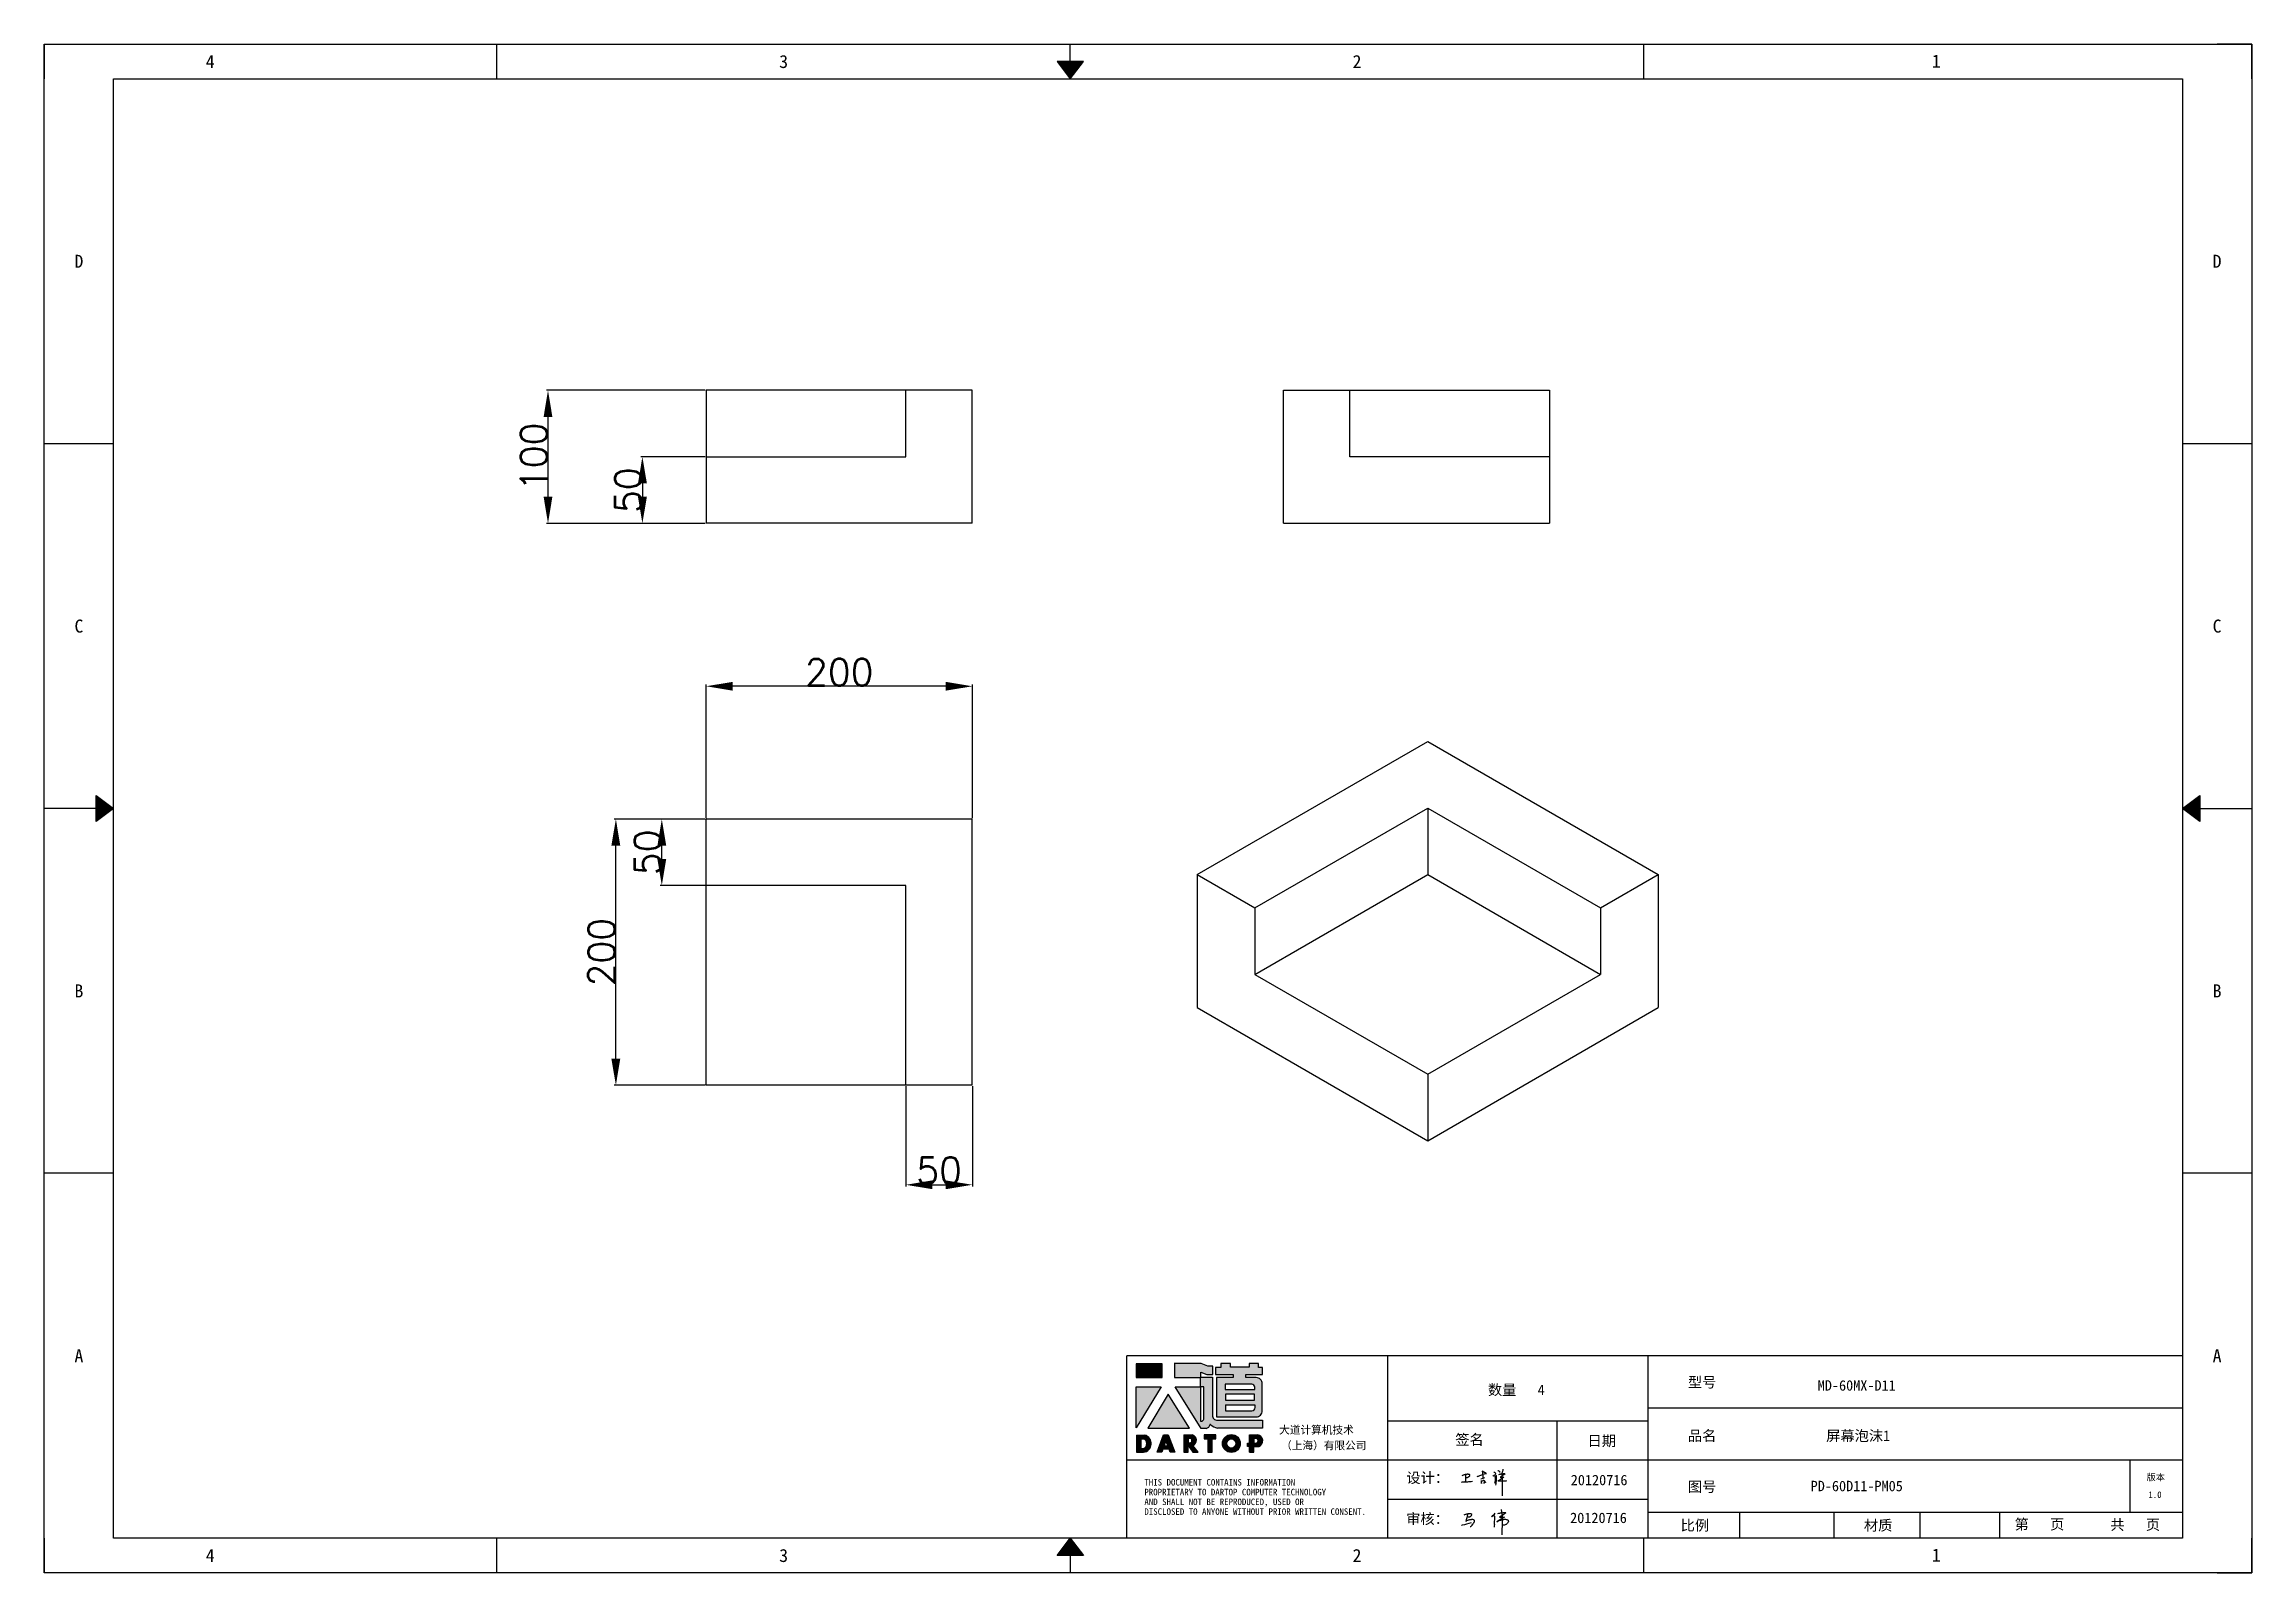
# Model space of a CAD drawing. Header units: millimetres. Extents: x -30327 to 34858, y 4015 to 75103.
# Drawn here: x -3816 to -2158, y 10935 to 12084 of the extents above; entities that cross this region are included whole.
import ezdxf
from ezdxf.enums import TextEntityAlignment as Align

# ---------------------------------------------------------------- set-up
doc = ezdxf.new("R2010")
doc.units = ezdxf.units.MM
doc.linetypes.add('DOT', pattern=[0.25, 0, -0.25])
for name, color, linetype in [('4', 7, 'Continuous'), ('print', 30, 'Continuous'), ('yellow', 2, 'Continuous')]:
    doc.layers.add(name, color=color, linetype=linetype)
doc.styles.add('Dartop', font='')
doc.styles.add('hzHT', font='simhei.ttf')
doc.styles.get("Standard").update_dxf_attribs({"font": 'txt', "bigfont": 'gbcbig.shx'})
doc.styles.get('Dartop').set_extended_font_data('FangSong_GB2312')
doc.dimstyles.new('ISO-25', dxfattribs={"dimtxt": 20, "dimasz": 20, "dimexe": 1.25, "dimexo": 0.625, "dimtad": 1, "dimtxsty": 'Standard', "dimcen": 2.5, "dimadec": 0, "dimazin": 0, "dimtfac": 1, "dimtmove": 0, "dimatfit": 3, "dimfxl": 0, "dimarcsym": 0})

msp = doc.modelspace()

# ---------------------------------------------------------------- texts
at = {"color": 0}
for s, height, style, p in [('4', 9.79, 'Dartop', (-3691.4499, 12070.7425)), ('3', 9.79, 'Dartop', (-3260.69, 12070.7425)), ('2', 9.79, 'Dartop', (-2829.9301, 12070.7425)), ('1', 9.79, 'Dartop', (-2394.7078, 12071.053)), ('D', 9.79, 'Dartop', (-3790.1074, 11920.6292)), ('D', 9.79, 'Dartop', (-2183.7903, 11920.6292)), ('C', 9.79, 'Dartop', (-3790.1074, 11646.5093)), ('C', 9.79, 'Dartop', (-2183.7903, 11646.5093)), ('B', 9.79, 'Dartop', (-3790.1074, 11372.3894)), ('B', 9.79, 'Dartop', (-2183.7903, 11372.3894)), ('A', 9.79, 'Dartop', (-3790.1074, 11098.2695)), ('A', 9.79, 'Dartop', (-2183.7903, 11098.2695)), ('型号', 7.832, 'hzHT', (-2570.6528, 11078.3475)), ('MD-60MX-D11', 7.831998, 'hzHT', (-2454.5096, 11075.946)), ('数量   4', 7.832, 'hzHT', (-2710.2397, 11072.5963)), ('签名', 7.832, 'hzHT', (-2745.4214, 11035.2719)), ('日期', 7.832, 'hzHT', (-2646.0427, 11034.3081)), ('品名', 7.832, 'hzHT', (-2570.6528, 11038.1413)), ('屏幕泡沫1', 7.832, 'hzHT', (-2453.4147, 11038.1413)), ('20120716', 7.832, 'hzHT', (-2648.0528, 11004.8638)), ('图号', 7.832, 'hzHT', (-2570.6528, 10999.8596)), ('PD-60D11-PM05', 7.831998, 'hzHT', (-2454.5096, 11000.3706)), ('版本', 4.895, 'hzHT', (-2229.8542, 11006.9544)), ('1.0', 4.895, 'Dartop', (-2230.443, 10993.8723)), ('20120716', 7.832, 'hzHT', (-2648.5192, 10976.4454)), ('比例', 7.832, 'hzHT', (-2576.1138, 10970.7957)), ('材质', 7.832, 'hzHT', (-2438.4141, 10970.7957)), ('第   页', 7.832, 'hzHT', (-2317.2589, 10971.608)), ('共   页', 7.832, 'hzHT', (-2245.3153, 10971.3228)), ('4', 9.79, 'Dartop', (-3691.4499, 10948.1562)), ('3', 9.79, 'Dartop', (-3260.69, 10948.1562)), ('2', 9.79, 'Dartop', (-2829.9301, 10948.1562)), ('1', 9.79, 'Dartop', (-2394.7078, 10948.4667))]:
    msp.add_text(s, height=height, dxfattribs=dict(at, style=style)).set_placement(p, align=Align.MIDDLE_CENTER)
at = {"color": 0, "style": 'hzHT'}
for s, height, p in [('THIS DOCUMENT CONTAINS INFORMATION', 4.894998, (-2989.6713, 11000.7126)), ('PROPRIETARY TO DARTOP COMPUTER TECHNOLOGY', 4.894998, (-2989.6713, 10993.3701)), ('设计：', 7.832, (-2792.8664, 11002.6412)), ('AND SHALL NOT BE REPRODUCED, USED OR', 4.894998, (-2989.6713, 10986.0276)), ('DISCLOSED TO ANYONE WITHOUT PRIOR WRITTEN CONSENT.', 4.894998, (-2989.6713, 10978.6851)), ('审核：', 7.832, (-2792.983, 10971.7999))]:
    msp.add_text(s, height=height, dxfattribs=at).set_placement(p)
at = {"layer": '4', "color": 0, "style": 'hzHT'}
for s, p in [('大道计算机技术', (-2888.4293, 11039.5924)), ('（上海）有限公司', (-2886.9513, 11027.8851))]:
    msp.add_text(s, height=5.874, dxfattribs=at).set_placement(p)

# ---------------------------------------------------------------- blocks, each defined once
blk = doc.blocks.new('*D864')
at = {"layer": 'Defpoints', "color": 0, "transparency": 16777216}
for p in [(-3318.9, 11773.7), (-3366.8, 11723.7), (-3318.9, 11723.7)]:
    blk.add_point(p, dxfattribs=at)
at = {"layer": 'yellow', "color": 0, "lineweight": -2, "transparency": 16777216}
for p, q in [((-3319.6, 11773.7), (-3368, 11773.7)), ((-3366.8, 11753.7), (-3366.8, 11743.7)), ((-3319.6, 11723.7), (-3368, 11723.7))]:
    blk.add_line(p, q, dxfattribs=at)
at = {"layer": 'yellow', "color": 0, "transparency": 16777216}
for points in [[(-3370.1, 11753.7), (-3363.4, 11753.7), (-3366.8, 11773.7)], [(-3370.1, 11743.7), (-3363.4, 11743.7), (-3366.8, 11723.7)]]:
    blk.add_solid(points, dxfattribs=at)
at = {"layer": 'yellow', "color": 0, "transparency": 16777216, "insert": (-3377.4, 11748.7), "char_height": 20, "attachment_point": 5, "rotation": 90}
blk.add_mtext('50', dxfattribs=at)
blk = doc.blocks.new('*D865')
at = {"layer": 'Defpoints', "color": 0, "transparency": 16777216}
for p in [(-3352.2, 11501.5), (-3319.9, 11501.5), (-3318.9, 11451.5)]:
    blk.add_point(p, dxfattribs=at)
at = {"layer": 'yellow', "color": 0, "lineweight": -2, "transparency": 16777216}
for p, q in [((-3320.6, 11501.5), (-3353.5, 11501.5)), ((-3352.2, 11471.5), (-3352.2, 11481.5)), ((-3319.6, 11451.5), (-3353.5, 11451.5))]:
    blk.add_line(p, q, dxfattribs=at)
at = {"layer": 'yellow', "color": 0, "transparency": 16777216}
for points in [[(-3355.5, 11481.5), (-3348.9, 11481.5), (-3352.2, 11501.5)], [(-3355.5, 11471.5), (-3348.9, 11471.5), (-3352.2, 11451.5)]]:
    blk.add_solid(points, dxfattribs=at)
at = {"layer": 'yellow', "color": 0, "transparency": 16777216, "insert": (-3362.8, 11476.5), "char_height": 20, "attachment_point": 5, "rotation": 90}
blk.add_mtext('50', dxfattribs=at)
blk = doc.blocks.new('*D866')
at = {"layer": 'Defpoints', "color": 0, "transparency": 16777216}
for p in [(-3168.9, 11301.5), (-3118.9, 11301.5), (-3118.9, 11226.7)]:
    blk.add_point(p, dxfattribs=at)
at = {"layer": 'yellow', "color": 0, "lineweight": -2, "transparency": 16777216}
for p, q in [((-3168.9, 11300.9), (-3168.9, 11225.5)), ((-3118.9, 11300.9), (-3118.9, 11225.5)), ((-3148.9, 11226.7), (-3138.9, 11226.7))]:
    blk.add_line(p, q, dxfattribs=at)
at = {"layer": 'yellow', "color": 0, "transparency": 16777216}
for points in [[(-3148.9, 11230), (-3148.9, 11223.4), (-3168.9, 11226.7)], [(-3138.9, 11230), (-3138.9, 11223.4), (-3118.9, 11226.7)]]:
    blk.add_solid(points, dxfattribs=at)
at = {"layer": 'yellow', "color": 0, "transparency": 16777216, "insert": (-3143.9, 11237.3), "char_height": 20, "attachment_point": 5}
blk.add_mtext('50', dxfattribs=at)
blk = doc.blocks.new('*D867')
at = {"layer": 'Defpoints', "color": 0, "transparency": 16777216}
for p in [(-3318.9, 11823.7), (-3437.7, 11723.7), (-3318.9, 11723.7)]:
    blk.add_point(p, dxfattribs=at)
at = {"layer": 'yellow', "color": 0, "lineweight": -2, "transparency": 16777216}
for p, q in [((-3319.6, 11823.7), (-3438.9, 11823.7)), ((-3437.7, 11803.7), (-3437.7, 11743.7)), ((-3319.6, 11723.7), (-3438.9, 11723.7))]:
    blk.add_line(p, q, dxfattribs=at)
at = {"layer": 'yellow', "color": 0, "transparency": 16777216}
for points in [[(-3441, 11803.7), (-3434.4, 11803.7), (-3437.7, 11823.7)], [(-3441, 11743.7), (-3434.4, 11743.7), (-3437.7, 11723.7)]]:
    blk.add_solid(points, dxfattribs=at)
at = {"layer": 'yellow', "color": 0, "transparency": 16777216, "insert": (-3448.3, 11773.7), "char_height": 20, "attachment_point": 5, "rotation": 90}
blk.add_mtext('100', dxfattribs=at)
blk = doc.blocks.new('*D868')
at = {"layer": 'Defpoints', "color": 0, "transparency": 16777216}
for p in [(-3386.7, 11501.5), (-3318.9, 11501.5), (-3318.9, 11301.5)]:
    blk.add_point(p, dxfattribs=at)
at = {"layer": 'yellow', "color": 0, "lineweight": -2, "transparency": 16777216}
for p, q in [((-3319.6, 11501.5), (-3388, 11501.5)), ((-3386.7, 11321.5), (-3386.7, 11481.5)), ((-3319.6, 11301.5), (-3388, 11301.5))]:
    blk.add_line(p, q, dxfattribs=at)
at = {"layer": 'yellow', "color": 0, "transparency": 16777216}
for points in [[(-3390.1, 11481.5), (-3383.4, 11481.5), (-3386.7, 11501.5)], [(-3390.1, 11321.5), (-3383.4, 11321.5), (-3386.7, 11301.5)]]:
    blk.add_solid(points, dxfattribs=at)
at = {"layer": 'yellow', "color": 0, "transparency": 16777216, "insert": (-3397.4, 11401.5), "char_height": 20, "attachment_point": 5, "rotation": 90}
blk.add_mtext('200', dxfattribs=at)
blk = doc.blocks.new('*D869')
at = {"layer": 'Defpoints', "color": 0, "transparency": 16777216}
for p in [(-3318.9, 11601.3), (-3318.9, 11501.5), (-3118.9, 11501.5)]:
    blk.add_point(p, dxfattribs=at)
at = {"layer": 'yellow', "color": 0, "lineweight": -2, "transparency": 16777216}
for p, q in [((-3318.9, 11502.1), (-3318.9, 11602.5)), ((-3138.9, 11601.3), (-3298.9, 11601.3)), ((-3118.9, 11502.1), (-3118.9, 11602.5))]:
    blk.add_line(p, q, dxfattribs=at)
at = {"layer": 'yellow', "color": 0, "transparency": 16777216}
for points in [[(-3298.9, 11604.6), (-3298.9, 11598), (-3318.9, 11601.3)], [(-3138.9, 11604.6), (-3138.9, 11598), (-3118.9, 11601.3)]]:
    blk.add_solid(points, dxfattribs=at)
at = {"layer": 'yellow', "color": 0, "transparency": 16777216, "insert": (-3218.9, 11611.9), "char_height": 20, "attachment_point": 5}
blk.add_mtext('200', dxfattribs=at)
blk = doc.blocks.new('*U748')
at = {"color": 254, "linetype": 'Continuous', "extrusion": (0, 0, -1)}
for points in [[(-17, 0.333), (-16.812, 0.25), (-17, 0.5)], [(-17, 0.333), (-17.188, 0.25), (-16.812, 0.25)], [(-17, 0.333), (-17, 0.5), (-17.188, 0.25)]]:
    blk.add_solid(points, dxfattribs=at)
blk = doc.blocks.new('*U747')
at = {"color": 254, "linetype": 'Continuous', "extrusion": (0, 0, -1)}
for points in [[(-33.167, 11), (-33, 11), (-33.25, 11.188)], [(-33.167, 11), (-33.25, 11.188), (-33.25, 10.812)], [(-33.167, 11), (-33.25, 10.812), (-33, 11)]]:
    blk.add_solid(points, dxfattribs=at)
blk = doc.blocks.new('*U749')
at = {"color": 254, "linetype": 'Continuous'}
for points in [[(17, 21.667), (17.188, 21.75), (16.812, 21.75)], [(17, 21.667), (16.812, 21.75), (17, 21.5)], [(17, 21.667), (17, 21.5), (17.188, 21.75)]]:
    blk.add_solid(points, dxfattribs=at)
blk = doc.blocks.new('*U746')
at = {"color": 254, "linetype": 'Continuous', "extrusion": (0, 0, -1)}
for points in [[(-0.833, 11), (-0.75, 10.812), (-0.75, 11.188)], [(-0.833, 11), (-0.75, 11.188), (-1, 11)], [(-0.833, 11), (-1, 11), (-0.75, 10.812)]]:
    blk.add_solid(points, dxfattribs=at)
blk = doc.blocks.new('dadao')
for p, q in [((48, 19.2), (44.9, 10.4)), ((44.9, 10.4), (51.2, 10.4)), ((51.2, 10.4), (48, 19.2))]:
    blk.add_line(p, q)
for points in [[(41.8, 121.6), (41.8, 143.7), (-0.4, 143.7), (-0.4, 121.6), (41.8, 121.6)], [(104.8, 122), (104.8, 130.3), (114.1, 126.3), (124.2, 126.3), (124.2, 139.6), (115.9, 139.6), (105.1, 143.9), (61.5, 143.9)], [(61.7, 144), (61.7, 121.3), (103.9, 121.3)], [(113.4, 38.7), (105.1, 38.7), (63, 106.5), (103.9, 106.5), (103.9, 120.9), (103.9, 121.3)], [(109.7, 53.6), (109.7, 106.2), (104.3, 106.2), (104.3, 50.4), (106.6, 50.4)], [(144.6, 94.4), (144.6, 84.8), (192, 84.8), (192, 94.1), (144.9, 94.1)], [(120.2, 45), (119.5, 45), (119.5, 44.6)], [(0, 28), (0, 0), (11.8, 0)], [(0.1, 28), (14, 28)], [(7.1, 21.8), (7.1, 6.1), (12, 6.1)], [(7.1, 21.8), (11.4, 21.8)], [(76.8, 28.2), (76.8, 0), (84.1, 0), (84.1, 11.1), (91.6, -0.1), (100.3, -0.1), (91.7, 11.1)], [(76.8, 28.2), (90.6, 28.2)], [(84, 22.7), (84, 15.3), (87.2, 15.3)], [(84, 22.7), (87.3, 22.7)], [(183.7, 0), (183.7, 9.6), (180.6, 9.6), (180.6, 14.9), (183.8, 14.9), (183.8, 28.1), (196.1, 28.1), (196.5, 28.1)], [(183.7, 0), (190.9, 0), (190.9, 9.6), (198.8, 9.6)], [(194.9, 22.3), (190.8, 22.3), (190.8, 15), (194.4, 15)]]:
    blk.add_lwpolyline(points)
blk.add_lwpolyline([(137.1, 144.2), (137.1, 137.9), (128.3, 137.9), (128.3, 126.5), (157.3, 126.5), (157.3, 121.5), (130.3, 121.5), (130.3, 57.5), (194.4, 57.5, 0.414214), (204.4, 67.5), (204.4, 111.3, 0.414214), (194.4, 121.3), (177.5, 121.3), (177.5, 126.3), (204.7, 126.3), (204.7, 137.7), (198.2, 137.7), (198.2, 143.9), (183.3, 143.9), (183.3, 138), (153, 138), (153, 144.2), (137.1, 144.2)], format="xyb", close=True)
for points in [[(104.8, 122), (123.4, 122), (123.4, 60, 0.414214), (131.4, 52), (204.8, 52), (204.8, 39.1), (131.7, 39.1)], [(144.3, 110.8), (144.3, 101.8), (192.3, 101.8), (192.3, 105.5, 0.414214), (187.3, 110.5), (144.3, 110.5)], [(144.6, 77), (144.6, 67.5), (187.6, 67.5, 0.414214), (192.6, 72.5), (192.6, 76.4), (144.6, 76.4)]]:
    blk.add_lwpolyline(points, format="xyb")
for points in [[(-0.3, 106.2), (40.4, 106.2), (-0.3, 39.7), (-0.3, 106.2)], [(51.7, 94.1), (18.4, 39.3), (86.2, 39.3)], [(43.8, 28.2), (51.8, 28.2), (62.6, -0.1), (55, -0.1), (53.2, 5), (42.9, 5), (41.1, 0), (33.6, 0)], [(110, 28.1), (110, 21.9), (116, 21.9), (116, -0.1), (123.2, -0.1), (123.2, 22), (129.2, 22), (129.2, 28.1), (110, 28.1)]]:
    blk.add_lwpolyline(points, close=True)
for radius in [14.5, 7.44]:
    blk.add_circle((154.2, 14.2), radius)
for centre, radius, start, end in [((99.2, 60.7), 12.6, 305.6399, 325.969), ((111.6, 46.7), 8.19, 282.9811, 347.6627), ((136, 61.7), 22.9, 226.7358, 259.3209), ((8.5, 13.9), 8.49, 294.2143, 69.7177), ((9.6, 14.2), 14.4, 278.6604, 72.3203), ((86.4, 19), 3.8, 282.527, 76.7196), ((88.6, 19.4), 8.95, 290.6073, 77.2124), ((193.7, 18.7), 3.8, 280.9891, 72.5513), ((195.7, 18.6), 9.51, 288.8959, 85.2442)]:
    blk.add_arc(centre, radius, start, end)
blk = doc.blocks.new('h')
for p, q in [((20768.1, -2360.9), (20773, -2359.1)), ((20769.5, -2366.9), (20769.8, -2370.6)), ((20769.8, -2370.6), (20770.9, -2378)), ((20770.9, -2378), (20771.5, -2370.6)), ((20772.4, -2369.3), (20774.9, -2367.8)), ((20773, -2359.1), (20784.1, -2355.2)), ((20773.3, -2331.8), (20775.3, -2338.7)), ((20789.1, -2340.9), (20773.5, -2331.9)), ((20775.3, -2338.7), (20775.6, -2351.2)), ((20775.6, -2351.2), (20775.5, -2357.3)), ((20782.2, -2369.2), (20780, -2377.1)), ((20780, -2377.1), (20788.3, -2371.3)), ((20780.1, -2366.4), (20780.8, -2366.4)), ((20781.9, -2367.4), (20782.2, -2369.2)), ((20845.7, -2343.5), (20848.4, -2353)), ((20848.9, -2370.3), (20847.9, -2424)), ((20848.4, -2353), (20848.9, -2370.3))]:
    blk.add_line(p, q)
for points in [[(20696.6, -2372.4, 0.002073), (20710.6, -2371.9, 0.016137), (20719.6, -2371.3, 0.008314), (20736.9, -2369.3)], [(20699.1, -2348.2, -0.029745), (20704.6, -2345.4, -0.046842), (20708.4, -2344.2, -0.00919), (20714.3, -2343, -0.018517), (20717.2, -2342.5, -0.037841), (20720.3, -2342.4, -0.039541), (20723.2, -2342.8, -0.149785), (20726, -2344.3, -0.204935), (20726.9, -2346.6, -0.074872), (20726.5, -2348.3, -0.061615), (20725.6, -2350.3, -0.034204), (20723.8, -2352.6, -0.045776), (20722.3, -2354.1, -0.054985), (20720.4, -2355.3, -0.036348), (20717.3, -2356.5, -0.067752), (20715.7, -2356.8, -0.043553), (20713.2, -2356.7)], [(20755, -2351.9, -0.024077), (20759.9, -2350.1, -0.013147), (20768.7, -2346.5, -0.00522), (20775.4, -2344.1, -0.018517), (20777.3, -2343.4, -0.008274), (20786.3, -2341, -0.039541), (20788.3, -2340.8, -0.079216), (20789.4, -2341, -0.204935)], [(20813.5, -2350.1, 0.007348), (20815.9, -2348.7, 0.008421), (20818, -2347.3, 0.009459), (20819.7, -2346.2, -0.016325), (20820.7, -2345.5, -0.173771), (20821.8, -2345.3, -0.085159), (20823.9, -2346, -0.125883), (20826, -2347.9, -0.160659), (20826.6, -2350.1, -0.010447), (20826.5, -2352.3, -0.008247), (20826.2, -2355.1, -0.002698), (20825.3, -2374, 0.001562), (20823.9, -2383.7, 0.016137)], [(20816.8, -2335, -0.053561), (20819.6, -2336.1, -0.075272), (20821.3, -2337.3, -0.005295), (20822.5, -2338.5, -0.009337), (20823.1, -2339.1, -0.026146), (20823.7, -2339.8, -0.016644), (20824.5, -2340.9)], [(20832.1, -2329.2, -0.053561), (20834.9, -2330.3, -0.075272), (20836.7, -2331.5, -0.005295), (20837.8, -2332.6, -0.009337), (20838.5, -2333.3, -0.026146), (20839, -2334, -0.016644), (20839.8, -2335.1)], [(20836, -2343.7, -0.02797), (20842.1, -2342.6, -0.048868), (20845.6, -2342.2, -0.00919), (20851.1, -2341.4, -0.018517), (20853.9, -2341.1, -0.037841), (20856.7, -2341.2, -0.039541), (20859.4, -2341.6, -0.018282), (20840.6, -2354.7, -0.000937)], [(20847.6, -2340.2, 0.021784), (20849.6, -2335.9, 0.028296), (20850.8, -2332.4, 0.008136), (20851.9, -2328.2, 0.028913), (20852.2, -2327, 0.08193), (20852.1, -2325.9, 0.075058), (20851.7, -2324.7, 0.275043)]]:
    blk.add_lwpolyline(points, format="xyb")
for points in [[(20711.3, -2343.5), (20711.3, -2343.5), (20711.5, -2355.8), (20710.7, -2368), (20710.6, -2371.9)], [(20821.5, -2350.6), (20822.4, -2359.2), (20822.2, -2364.9), (20821.7, -2369), (20821.3, -2376.3), (20823.6, -2368.5), (20827.2, -2366.3), (20829.5, -2366.3)], [(20840.6, -2354.7), (20850, -2354.7), (20855, -2354.3), (20845.9, -2361.1), (20840.5, -2364), (20833, -2367.5), (20863.2, -2367.4), (20865.9, -2367.3)]]:
    blk.add_lwpolyline(points)
for centre, radius, start, end in [((20773.7, -2371.2), 2.3, 121.9907, 163.60158), ((20787.5, -2406), 40.3, 100.61827, 108.24823), ((20780.8, -2367.6), 1.15, 9.4675, 90)]:
    blk.add_arc(centre, radius, start, end)

# ---------------------------------------------------------------- dimensions: what is measured, and where the dimension line sits
at = {"layer": 'yellow'}
for base, p1, p2, angle, picture, middle in [((-3437.6937, 11723.7401), (-3318.9396, 11823.7401), (-3318.9396, 11723.7401), 90, '*D867', (-3448.3187, 11773.7401)), ((-3366.7573, 11723.7401), (-3318.9396, 11773.7401), (-3318.9396, 11723.7401), 90, '*D864', (-3377.3823, 11748.7401)), ((-3318.9396, 11601.2886), (-3118.9396, 11501.4954), (-3318.9396, 11501.4954), 180, '*D869', (-3218.9396, 11611.9136)), ((-3386.7433, 11501.4954), (-3318.9396, 11301.4954), (-3318.9396, 11501.4954), 270, '*D868', (-3397.3683, 11401.4954)), ((-3352.2066, 11501.4954), (-3318.9396, 11451.4954), (-3319.9396, 11501.4954), 90, '*D865', (-3362.8316, 11476.4954))]:
    dim = msp.add_linear_dim(base=base, p1=p1, p2=p2, angle=angle, dimstyle='ISO-25', dxfattribs=at)
    dim.commit()
    dim.dimension.update_dxf_attribs({"geometry": picture, "text_midpoint": middle})
dim = msp.add_linear_dim(base=(-3118.9396, 11226.7138), p1=(-3168.9396, 11301.4954), p2=(-3118.9396, 11301.4954), dimstyle='ISO-25', dxfattribs=at)
dim.commit()
dim.dimension.update_dxf_attribs({"geometry": '*D866', "text_midpoint": (-3143.9396, 11237.3388)})

# ---------------------------------------------------------------- hatches: boundary and pattern name
for points in [[(-2976.3435, 11092.2067), (-2995.8708, 11092.2067), (-2995.8708, 11082.0044), (-2976.3435, 11082.0044)], [(-2976.9721, 11074.8661), (-2995.8185, 11074.8661), (-2995.8185, 11044.095)], [(-2971.7478, 11069.282), (-2987.154, 11043.8901), (-2955.7832, 11043.8901)], [(-2935.864, 11038.6947), (-2944.7794, 11038.6947), (-2944.7794, 11035.8662), (-2941.9978, 11035.8662), (-2941.9978, 11025.6735), (-2938.6673, 11025.6735), (-2938.6673, 11035.8729), (-2935.864, 11035.8729)]]:
    msp.add_hatch(color=0).paths.add_polyline_path(points)
h = msp.add_hatch(color=0)
h.paths.add_polyline_path([(-2947.1614, 11086.0063), (-2942.8517, 11084.1445), (-2938.1923, 11084.1445), (-2938.1923, 11090.3113), (-2942.0363, 11090.3113), (-2947.0449, 11092.2893), (-2967.1164, 11092.2893), (-2967.1164, 11081.8598), (-2947.5873, 11081.8598), (-2947.5873, 11081.6489), (-2947.5873, 11074.9829), (-2966.525, 11074.9829), (-2947.0463, 11043.6352), (-2943.1891, 11043.6352, 0.279374822), (-2940.3733, 11046.3734), (-2940.3733, 11046.5178), (-2940.0332, 11046.5178, 0.143145365), (-2934.723, 11043.8154), (-2900.8754, 11043.8154), (-2900.8754, 11049.7606), (-2934.8671, 11049.7606, -0.414213562), (-2938.5695, 11053.463), (-2938.5695, 11082.1893), (-2947.1614, 11082.1893)])
h.paths.add_polyline_path([(-2947.3904, 11074.8496), (-2944.9088, 11074.8492), (-2944.9088, 11050.5191, -0.088935736), (-2946.347, 11049.04), (-2947.3991, 11049.04)], flags=16)
h = msp.add_hatch(color=0)
h.paths.add_polyline_path([(-2900.9337, 11089.4479), (-2903.9453, 11089.4479), (-2903.9453, 11092.3128), (-2910.8288, 11092.3128), (-2910.8288, 11089.5911), (-2924.8823, 11089.5911), (-2924.8823, 11092.456), (-2932.2426, 11092.456), (-2932.2426, 11089.5381), (-2936.3096, 11089.5381), (-2936.3096, 11084.2567), (-2922.8885, 11084.2567), (-2922.8885, 11081.9208), (-2935.3946, 11081.9208), (-2935.3946, 11052.3464), (-2905.7053, 11052.3464, 0.414213562), (-2901.0773, 11056.9744), (-2901.0773, 11077.2276, 0.414213562), (-2905.7053, 11081.8556), (-2913.5536, 11081.8556), (-2913.5536, 11084.1476), (-2900.9337, 11084.1476)])
h.paths.add_polyline_path([(-2908.9841, 11076.8419, -0.414213562), (-2906.6701, 11074.5279), (-2906.6701, 11072.8309), (-2928.8979, 11072.8309), (-2928.8979, 11076.8419)], flags=16)
h.paths.add_polyline_path([(-2906.8137, 11069.2496), (-2906.8137, 11064.9522), (-2928.7542, 11064.9522), (-2928.7542, 11069.2496)], flags=16)
h.paths.add_polyline_path([(-2906.5269, 11061.0845), (-2906.5269, 11059.2442, -0.414213562), (-2908.8409, 11056.9302), (-2928.7542, 11056.9302), (-2928.7542, 11061.0845)], flags=16)
h = msp.add_hatch(color=0)
h.paths.add_polyline_path([(-2989.2144, 11038.6482), (-2995.6799, 11038.6482), (-2995.6799, 11025.7123), (-2990.2347, 11025.7123, 0.793015906)])
h.paths.add_polyline_path([(-2990.1388, 11028.5451), (-2992.3994, 11028.5451), (-2992.3994, 11035.8153), (-2990.3883, 11035.8153, -0.67136089)], flags=16)
h = msp.add_hatch(color=0)
h.paths.add_polyline_path([(-2971.6992, 11038.7546), (-2975.389, 11038.7546), (-2980.1342, 11025.6984), (-2976.639, 11025.6984), (-2975.8167, 11028.0123), (-2971.0816, 11028.0123), (-2970.2414, 11025.6704), (-2966.7181, 11025.6704)])
h.paths.add_polyline_path([(-2971.9865, 11030.5063), (-2974.92, 11030.5063), (-2973.4801, 11034.6089)], flags=16)
h = msp.add_hatch(color=0)
h.paths.add_polyline_path([(-2953.7638, 11038.7455), (-2960.1228, 11038.7455), (-2960.1228, 11025.6912), (-2956.7624, 11025.6912), (-2956.7624, 11030.8664), (-2953.3085, 11025.6446), (-2949.2479, 11025.6446), (-2953.223, 11030.8335, 0.744054942)])
h.paths.add_polyline_path([(-2956.7932, 11032.7985), (-2956.7932, 11036.2266), (-2955.2911, 11036.2266, -0.796808968), (-2955.3137, 11032.7985)], flags=16)
h = msp.add_hatch(color=0)
h.paths.add_polyline_path([(-2931.0174, 11032.2652, 1), (-2917.6128, 11032.2652, 1)])
h.paths.add_polyline_path([(-2920.8719, 11032.2652, -1), (-2927.7583, 11032.2652, -1)], flags=16)
h = msp.add_hatch(color=0)
h.paths.add_polyline_path([(-2904.7556, 11038.7145), (-2904.9479, 11038.7145), (-2910.6168, 11038.7145), (-2910.6168, 11032.6221), (-2912.121, 11032.6221), (-2912.121, 11030.1492), (-2910.6411, 11030.1492), (-2910.6411, 11025.7141), (-2907.3318, 11025.7141), (-2907.3318, 11030.1665), (-2903.6954, 11030.1665, 0.812303812)])
h.paths.add_polyline_path([(-2907.3809, 11032.639), (-2907.3809, 11036.0467), (-2905.4976, 11036.0467, -0.778213434), (-2905.6899, 11032.639)], flags=16)

# ---------------------------------------------------------------- linework, layer by layer
at = {"color": 0, "linetype": 'DOT'}
for p, q in [((-3816.2141, 12083.7959), (-2183.7903, 12083.7959)), ((-3816.2141, 10961.2095), (-3816.2141, 12057.6892)), ((-2157.6837, 12057.6892), (-2157.6837, 10961.2095)), ((-2183.7903, 10935.1029), (-3816.2141, 10935.1029))]:
    msp.add_line(p, q, dxfattribs=at)
at = {"color": 0}
for p, q in [((-3816.2141, 12083.7959), (-3816.2141, 12057.6892)), ((-3816.2141, 12083.7959), (-3816.2141, 12083.7959)), ((-3476.0699, 12057.6892), (-3476.0699, 12083.7959)), ((-3045.3101, 12070.7425), (-3045.3101, 12083.7959)), ((-2614.5502, 12057.6892), (-2614.5502, 12083.7959)), ((-2157.6837, 12083.7959), (-2183.7903, 12083.7959)), ((-2157.6837, 12057.6892), (-2157.6837, 12083.7959)), ((-3764.0008, 10961.2095), (-3764.0008, 12057.6892)), ((-3764.0008, 12057.6892), (-2209.897, 12057.6892)), ((-2209.897, 12057.6892), (-2209.897, 10961.2095)), ((-3764.0008, 11783.5693), (-3816.2141, 11783.5693)), ((-2157.6837, 11783.5693), (-2209.897, 11783.5693)), ((-3777.0541, 11509.4494), (-3816.2141, 11509.4494)), ((-2196.8437, 11509.4494), (-2157.6837, 11509.4494)), ((-3764.0008, 11235.3295), (-3816.2141, 11235.3295)), ((-2157.6837, 11235.3295), (-2209.897, 11235.3295)), ((-2209.897, 11098.2695), (-3002.8868, 11098.2695)), ((-3002.8868, 10961.2095), (-3002.8868, 11098.2695)), ((-2807.0868, 11098.2695), (-2807.0868, 10961.2095)), ((-2611.2869, 10961.2095), (-2611.2869, 11098.2695)), ((-2807.0868, 11049.3195), (-2611.2869, 11049.3195)), ((-2679.8169, 11049.3195), (-2679.8169, 10961.2095)), ((-2611.2869, 11059.1095), (-2209.897, 11059.1095)), ((-3002.8868, 11019.9495), (-2807.0868, 11019.9495)), ((-2807.0868, 11019.9495), (-2209.897, 11019.9495)), ((-2249.057, 10980.7895), (-2249.057, 11019.9495)), ((-2807.0868, 10990.5795), (-2611.2869, 10990.5795)), ((-2611.2869, 10980.7895), (-2209.897, 10980.7895)), ((-2542.3995, 10961.2095), (-2542.3995, 10980.7895)), ((-2471.4066, 10961.2095), (-2471.4066, 10980.7895)), ((-2406.8677, 10961.2095), (-2406.8677, 10980.7895)), ((-2346.957, 10961.2095), (-2346.957, 10980.7895)), ((-3816.2141, 10961.2095), (-3816.2141, 10935.1029)), ((-2209.897, 10961.2095), (-3764.0008, 10961.2095)), ((-3476.0699, 10935.1029), (-3476.0699, 10961.2095)), ((-3045.3101, 10948.1562), (-3045.3101, 10935.1029)), ((-2614.5502, 10935.1029), (-2614.5502, 10961.2095)), ((-2157.6837, 10935.1029), (-2157.6837, 10961.2095)), ((-3816.2141, 10935.1029), (-3816.2141, 10935.1029)), ((-2183.7903, 10935.1029), (-2157.6837, 10935.1029))]:
    msp.add_line(p, q, dxfattribs=at)
for p, q in [((-3318.9396, 11823.7401), (-3318.9396, 11723.7401)), ((-3118.9396, 11823.7401), (-3318.9396, 11823.7401)), ((-3168.9396, 11773.7401), (-3168.9396, 11823.7401)), ((-3118.9396, 11723.7401), (-3118.9396, 11823.7401)), ((-2885.2194, 11823.7401), (-2685.2194, 11823.7401)), ((-2885.2194, 11723.7401), (-2885.2194, 11823.7401)), ((-2835.2194, 11773.7401), (-2835.2194, 11823.7401)), ((-2685.2194, 11823.7401), (-2685.2194, 11723.7401)), ((-3318.9396, 11773.7401), (-3168.9396, 11773.7401)), ((-2685.2194, 11773.7401), (-2835.2194, 11773.7401)), ((-3118.9396, 11723.7401), (-3318.9396, 11723.7401)), ((-2885.2194, 11723.7401), (-2685.2194, 11723.7401)), ((-2950.0322, 11459.8161), (-2776.8271, 11559.8161)), ((-2776.8271, 11559.8161), (-2603.622, 11459.8161)), ((-3118.9396, 11501.4954), (-3318.9396, 11501.4954)), ((-3318.9396, 11301.4954), (-3318.9396, 11501.4954)), ((-3118.9396, 11301.4954), (-3118.9396, 11501.4954)), ((-2906.7309, 11434.8161), (-2776.8271, 11509.8161)), ((-2776.8271, 11509.8161), (-2646.9233, 11434.8161)), ((-2776.8271, 11509.8161), (-2776.8271, 11459.8161)), ((-3168.9396, 11451.4954), (-3318.9396, 11451.4954)), ((-3168.9396, 11301.4954), (-3168.9396, 11451.4954)), ((-2950.0322, 11459.8161), (-2906.7309, 11434.8161)), ((-2950.0322, 11459.8161), (-2950.0322, 11359.8161)), ((-2906.7309, 11384.8161), (-2776.8271, 11459.8161)), ((-2776.8271, 11459.8161), (-2646.9233, 11384.8161)), ((-2646.9233, 11434.8161), (-2603.622, 11459.8161)), ((-2603.622, 11459.8161), (-2603.622, 11359.8161)), ((-2906.7309, 11434.8161), (-2906.7309, 11384.8161)), ((-2646.9233, 11434.8161), (-2646.9233, 11384.8161)), ((-2906.7309, 11384.8161), (-2776.8271, 11309.8161)), ((-2776.8271, 11309.8161), (-2646.9233, 11384.8161)), ((-2950.0322, 11359.8161), (-2776.8271, 11259.8161)), ((-2776.8271, 11259.8161), (-2603.622, 11359.8161)), ((-3118.9396, 11301.4954), (-3318.9396, 11301.4954)), ((-2776.8271, 11309.8161), (-2776.8271, 11259.8161)), ((-2721.5265, 10982.7039), (-2720.9646, 10978.0113)), ((-2722.9992, 10974.6013), (-2724.9231, 10973.56)), ((-2721.6147, 10975.3409), (-2722.9992, 10974.6013)), ((-2722.9199, 10976.8979), (-2720.4736, 10976.8979)), ((-2719.169, 10977.0165), (-2721.6147, 10975.3409)), ((-2720.8734, 10974.5465), (-2721.0809, 10963.7643)), ((-2720.9646, 10978.0113), (-2720.8734, 10974.5465)), ((-2720.4736, 10976.8979), (-2719.169, 10977.0165))]:
    msp.add_line(p, q)
for points in [[(-3045.3101, 12057.6892), (-3035.5201, 12070.7425), (-3055.1001, 12070.7425), (-3045.3101, 12057.6892)], [(-3764.0008, 11509.4494), (-3777.0541, 11499.6594), (-3777.0541, 11519.2394), (-3764.0008, 11509.4494)], [(-2209.897, 11509.4494), (-2196.8437, 11519.2394), (-2196.8437, 11499.6594), (-2209.897, 11509.4494)], [(-3045.3101, 10961.2095), (-3035.5201, 10948.1562), (-3055.1001, 10948.1562), (-3045.3101, 10961.2095)]]:
    msp.add_lwpolyline(points, close=True, dxfattribs=at)
for points in [[(-2749.3742, 10978.5907, -0.029745025), (-2748.2548, 10979.1515, -0.046842152), (-2747.497, 10979.3953, -0.009190246), (-2746.3144, 10979.6343, -0.01851715), (-2745.7217, 10979.7202, -0.037840637), (-2745.1099, 10979.7393, -0.039541258), (-2744.5286, 10979.6672, -0.149785186), (-2743.9607, 10979.3571, -0.204935242), (-2743.7867, 10978.9076, -0.074871706), (-2743.8529, 10978.553, -0.061614645), (-2744.046, 10978.1603, -0.034203896), (-2744.3961, 10977.6981, -0.045775869), (-2744.7097, 10977.3986, -0.054985007), (-2745.0886, 10977.1604, -0.036347913), (-2745.7167, 10976.9105, -0.067752062), (-2746.0312, 10976.8563, -0.043553369), (-2746.5257, 10976.8818)], [(-2724.1209, 10979.7842, -0.027970257), (-2722.5391, 10980.0762, -0.048867879), (-2721.6225, 10980.174, -0.009190246), (-2720.1808, 10980.3875, -0.01851715), (-2719.4603, 10980.4536, -0.037840637), (-2718.721, 10980.438, -0.039541258), (-2718.0242, 10980.3143, -0.018281889), (-2722.9199, 10976.8979, -0.000936898)], [(-2724.9231, 10973.56, -0.029745025), (-2723.1768, 10974.4349, -0.046842152), (-2721.9946, 10974.8153, -0.009190246), (-2720.1499, 10975.188, -0.01851715), (-2719.2253, 10975.322, -0.037840637), (-2718.2709, 10975.3519, -0.039541258), (-2717.364, 10975.2393, -0.149785186), (-2716.4781, 10974.7556, -0.204935242), (-2716.2067, 10974.0545, -0.074871706), (-2716.3099, 10973.5012, -0.061614645), (-2716.6111, 10972.8886, -0.034203896), (-2717.1574, 10972.1676, -0.045775869), (-2717.6465, 10971.7003, -0.054985007), (-2718.2377, 10971.3287, -0.036347913), (-2719.2175, 10970.9389, -0.067752062), (-2719.7081, 10970.8543, -0.043553369), (-2720.4796, 10970.8942)]]:
    msp.add_lwpolyline(points, format="xyb")
msp.add_lwpolyline([(-2746.9068, 10979.5202), (-2746.9068, 10979.5202), (-2747.2809, 10977.2263), (-2747.8971, 10975.0693), (-2748.2998, 10973.7457)])
for centre, radius, start, end in [((-2796.3793, 11049.3891), 98.8288, 313.3661321, 315.2960836), ((-2752.2377, 10974.9482), 4.1375, 281.0769825, 291.2126318), ((-2843.218, 11344.2454), 384.4427, 283.9189497, 284.9715122), ((-2741.977, 10962.802), 12.6389, 113.2024487, 120.0174969), ((-2744.9433, 10969.7221), 5.1098, 102.4748599, 113.2024487), ((-2737.5395, 10936.2562), 39.3849, 100.3686699, 102.4748599), ((-2745.7664, 10973.0108), 3.2593, 283.8162542, 294.0305093), ((-2742.8811, 10965.45), 9.7064, 96.1253366, 100.3686699), ((-2745.0707, 10971.3985), 1.5036, 294.8364282, 309.9011343), ((-2765.1134, 10989.8897), 28.7614, 316.9195625, 320.5886599), ((-2743.3983, 10970.2694), 4.8594, 87.4570373, 96.1253366), ((-2743.3802, 10970.6768), 4.4515, 78.3995671, 87.4570373), ((-2748.8155, 10975.9182), 7.3129, 324.0948076, 331.3783566), ((-2742.7515, 10973.7396), 1.3249, 44.3246545, 78.3995671), ((-2743.1398, 10973.0487), 0.9769, 319.5730733, 337.4854902), ((-2745.8307, 10975.199), 4.3914, 324.9106662, 333.3484292), ((-2743.6949, 10974.4013), 2.1388, 326.7678104, 340.871018), ((-2742.3295, 10974.1517), 0.7351, 357.9983926, 44.3246545), ((-2743.0476, 10974.1768), 1.4537, 340.871018, 357.9983926), ((-2738.4589, 10994.1205), 19.3302, 299.2654637, 300.9494997), ((-2694.6662, 10832.0888), 149.256, 102.4659195, 103.2052997), ((-2414.7293, 10924.3674), 315.4462, 171.4101732, 171.7680832), ((-2726.8702, 10977.1943), 0.6319, 52.3757453, 91.2911591), ((-3282.7194, 10995.123), 556.5846, 357.5656636, 358.0572778), ((-2727.0869, 10977.2929), 0.7242, 357.1968277, 33.7051787), ((-2743.3876, 10978.3599), 17.0632, 352.9125461, 354.8026838), ((-2736.9866, 10977.7777), 10.6358, 354.8026838, 357.1968277)]:
    msp.add_arc(centre, radius, start, end)
at = {"layer": 'print'}
msp.add_lwpolyline([(-3816.2141, 12083.7959), (-2157.6837, 12083.7959), (-2157.6837, 10935.1029), (-3816.2141, 10935.1029)], close=True, dxfattribs=at)

# ---------------------------------------------------------------- block references
at = {"color": 0, "linetype": 'Continuous', "xscale": 52.21331681518758, "yscale": 52.21331681557415, "zscale": 52.21331681557466}
for name, p in [('*U749', (-3932.9365, 10935.1029)), ('*U746', (-3816.2141, 10935.1029)), ('*U747', (-3932.9365, 10935.1029)), ('*U748', (-3932.9365, 10935.1029))]:
    msp.add_blockref(name, p, dxfattribs=at)
at = {"color": 0}
for name, p, xscale, yscale, zscale in [('dadao', (-2995.6799, 11025.7123), 0.4627998535530334, 0.4627998535882973, 0.4627998535925933), ('h', (-6907.5142, 11479.7696), 0.2008128723449428, 0.2008128723449428, 0.2008128723449428)]:
    msp.add_blockref(name, p, dxfattribs=dict(at, xscale=xscale, yscale=yscale, zscale=zscale))

msp.set_redraw_order([(e.dxf.handle, doc.entitydb.next_handle()) for e in msp.query("TEXT MTEXT ATTDEF DIMENSION ARC_DIMENSION")])  # texts and dimensions are drawn at this point

doc.saveas('drawing.dxf')
